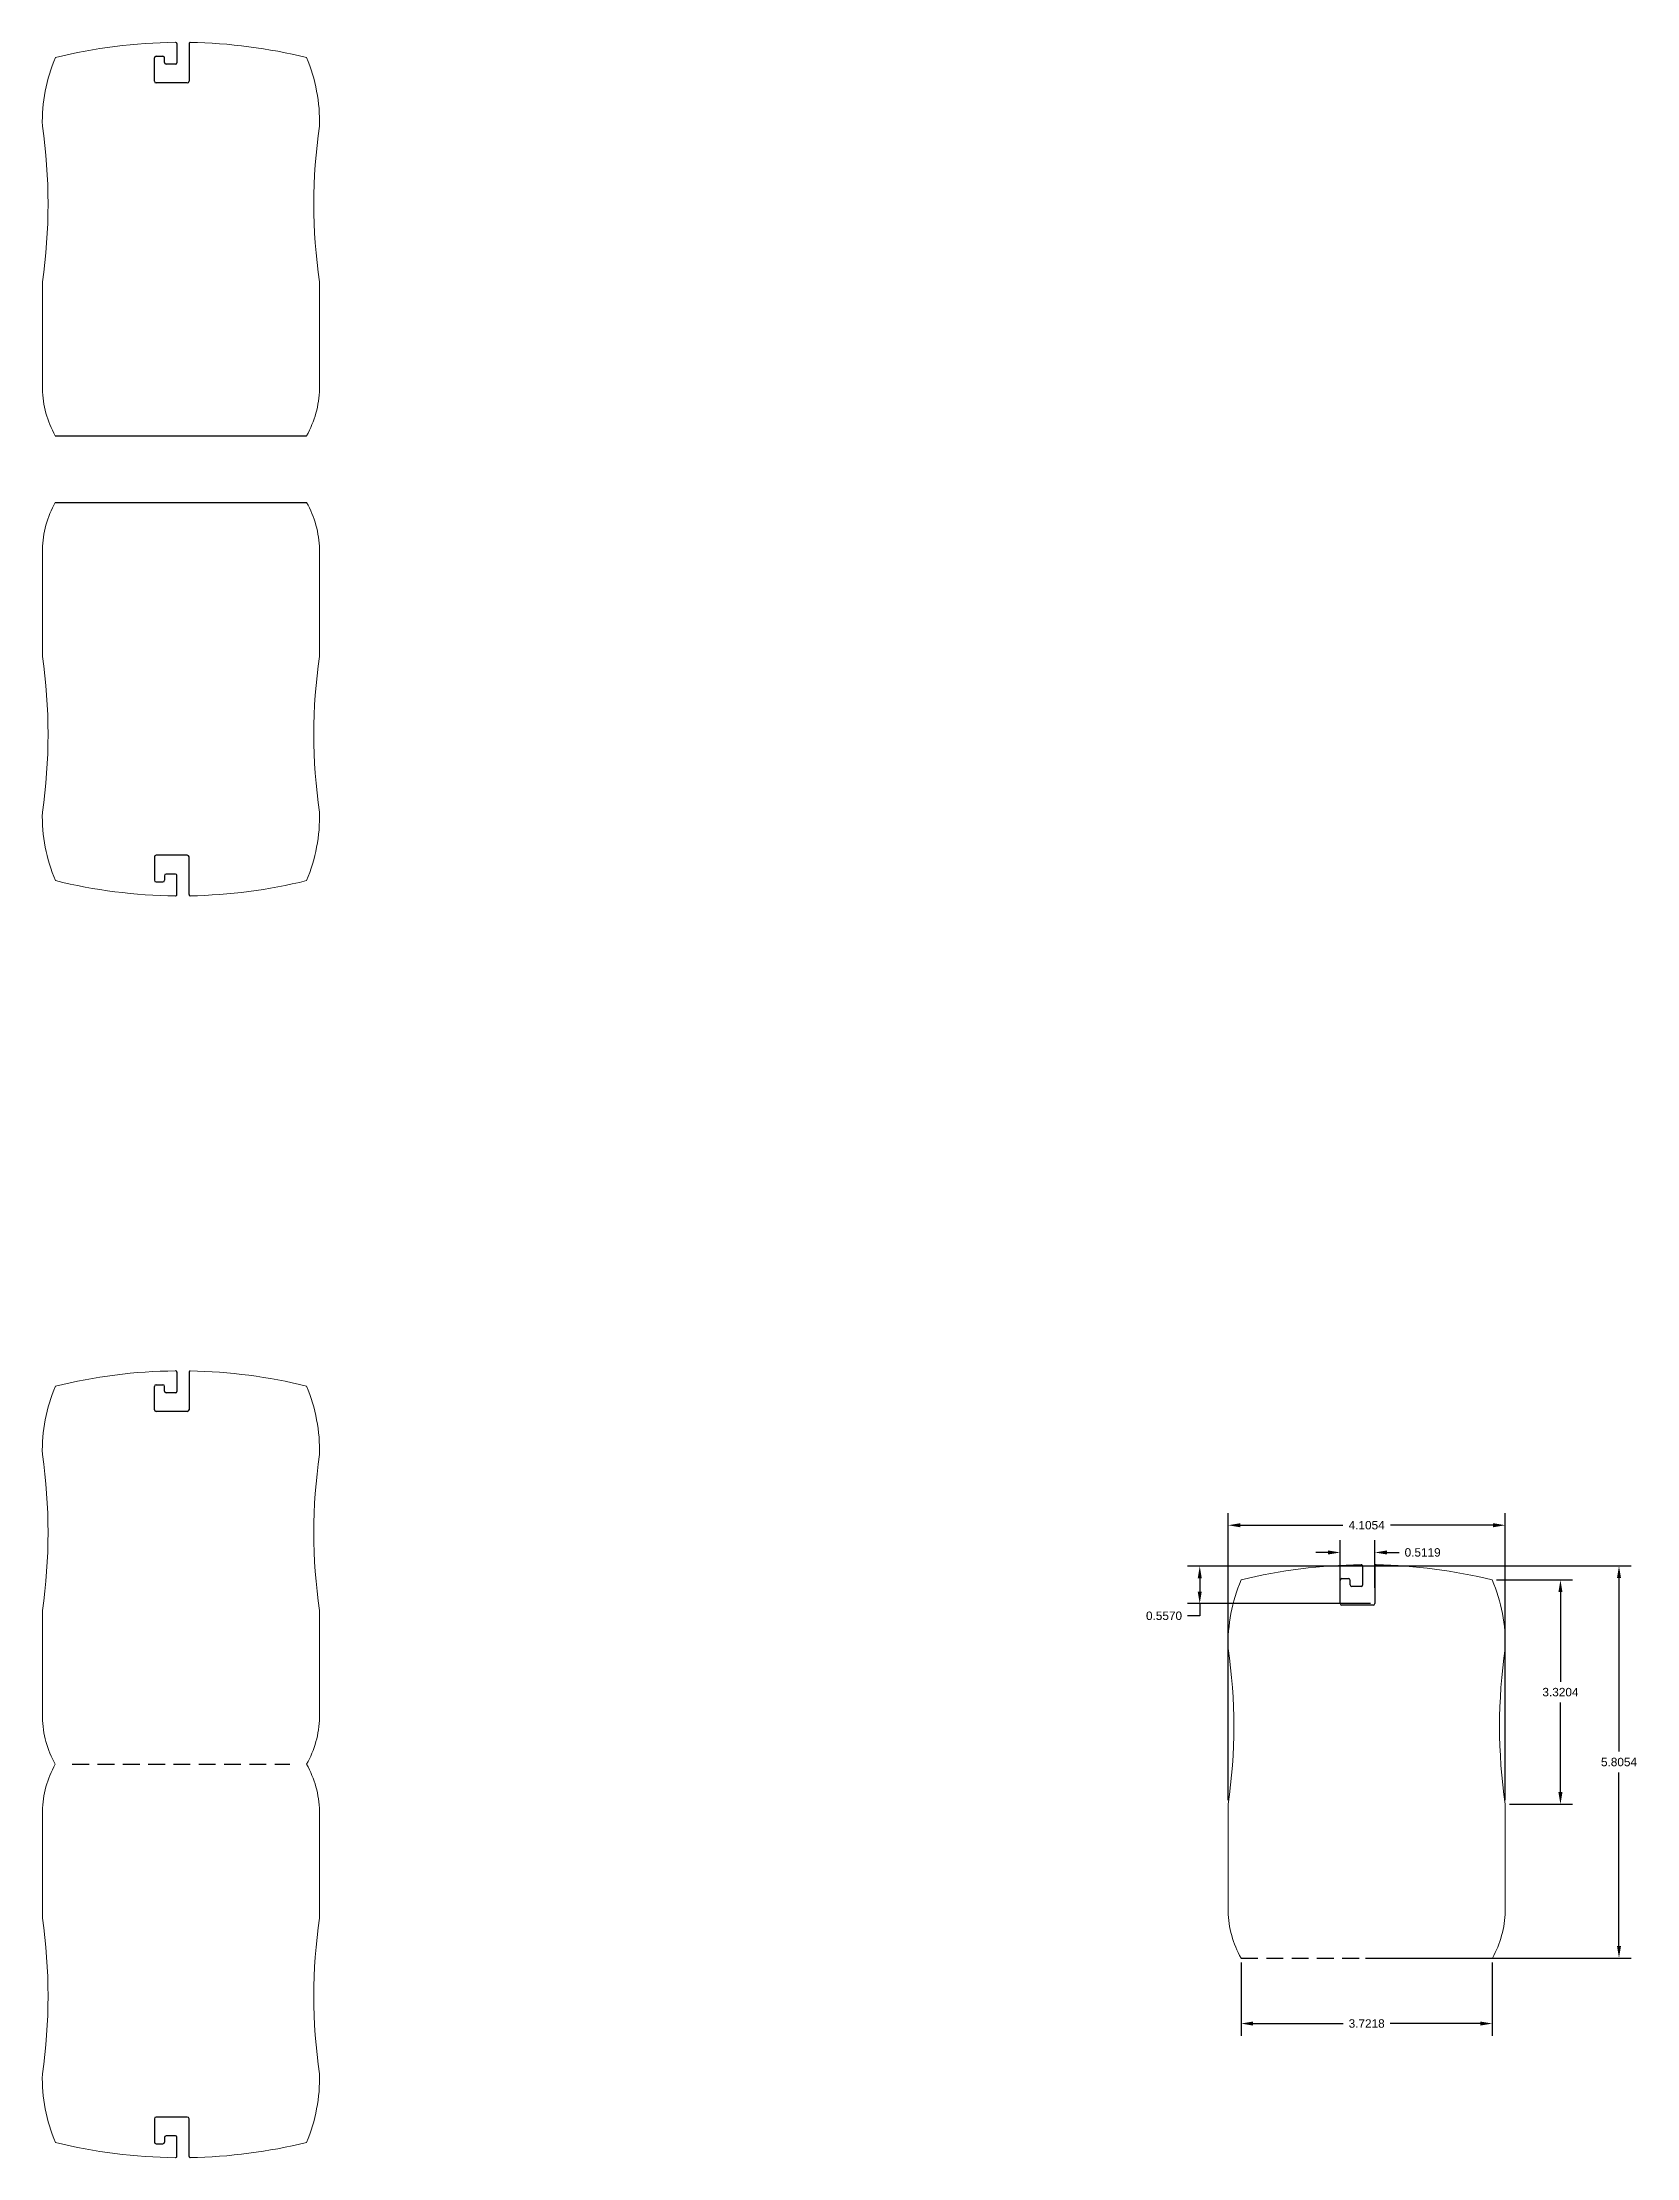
# Model space of a CAD drawing. Header units: inches. Extents: x 5 to 559, y 1 to 314.
# Drawn here: x 4.83 to 28.44, y 1.12 to 32.43 of the extents above; entities that cross this region are included whole.
import ezdxf

# ---------------------------------------------------------------- set-up
doc = ezdxf.new("R2010")
doc.units = ezdxf.units.IN
doc.header["$MEASUREMENT"] = 0
doc.linetypes.add('HIDDEN', pattern=[0.375, 0.25, -0.125])
doc.layers.add('cut', color=1, linetype='Continuous')
doc.layers.add('each', color=1, linetype='HIDDEN')
doc.layers.add('Laser cut', color=1, linetype='Continuous', lineweight=5)
doc.styles.get("Standard").update_dxf_attribs({"font": 'arial.ttf'})
doc.dimstyles.get("Standard").update_dxf_attribs({"dimtxt": 0.125, "dimasz": 0.18, "dimexe": 0.18, "dimexo": 0.0625, "dimgap": 0.09, "dimtad": 0, "dimtih": 1, "dimtoh": 1, "dimdec": 4, "dimzin": 0, "dimdsep": 46, "dimtxsty": 'Standard', "dimcen": 0.09, "dimadec": 0, "dimazin": 0, "dimtfac": 1, "dimtdec": 4, "dimtofl": 0, "dimtmove": 0, "dimatfit": 3, "dimfxl": 1, "dimtolj": 1, "dimtzin": 0, "dimarcsym": 0})

msp = doc.modelspace()

# ---------------------------------------------------------------- blocks, each defined once
blk = doc.blocks.new('*D93')
at = {"layer": 'Defpoints', "color": 0, "lineweight": -2, "transparency": 16777216}
for p, q in [((24.426, 9.876), (28.361, 9.876)), ((28.181, 9.696), (28.181, 7.127)), ((28.181, 4.251), (28.181, 6.82)), ((24.426, 4.071), (28.361, 4.071))]:
    blk.add_line(p, q, dxfattribs=at)
at = {"layer": 'Defpoints', "color": 0, "transparency": 16777216}
for p in [(24.364, 9.876), (24.364, 4.071), (28.181, 4.071)]:
    blk.add_point(p, dxfattribs=at)
for points in [[(28.151, 9.696), (28.211, 9.696), (28.181, 9.876)], [(28.151, 4.251), (28.211, 4.251), (28.181, 4.071)]]:
    blk.add_solid(points, dxfattribs=at)
at = {"layer": 'Defpoints', "color": 0, "transparency": 16777216, "insert": (28.181, 6.973), "char_height": 0.125, "attachment_point": 5}
blk.add_mtext('\\A1;5.8054', dxfattribs=at)
blk = doc.blocks.new('*D94')
at = {"layer": 'Defpoints', "color": 0, "lineweight": -2, "transparency": 16777216}
for p, q in [((22.392, 6.411), (22.392, 10.659)), ((26.497, 6.411), (26.497, 10.659)), ((22.572, 10.479), (24.093, 10.479)), ((26.317, 10.479), (24.796, 10.479))]:
    blk.add_line(p, q, dxfattribs=at)
at = {"layer": 'Defpoints', "color": 0, "transparency": 16777216}
for p in [(26.497, 10.479), (22.392, 6.348), (26.497, 6.348)]:
    blk.add_point(p, dxfattribs=at)
for points in [[(22.572, 10.509), (22.572, 10.449), (22.392, 10.479)], [(26.317, 10.509), (26.317, 10.449), (26.497, 10.479)]]:
    blk.add_solid(points, dxfattribs=at)
at = {"layer": 'Defpoints', "color": 0, "transparency": 16777216, "insert": (24.444, 10.479), "char_height": 0.125, "attachment_point": 5}
blk.add_mtext('\\A1;4.1054', dxfattribs=at)
blk = doc.blocks.new('*D95')
at = {"layer": 'Defpoints', "color": 0, "lineweight": -2, "transparency": 16777216}
for p, q in [((26.366, 9.669), (27.494, 9.669)), ((27.314, 9.489), (27.314, 8.162)), ((27.314, 6.528), (27.314, 7.855)), ((26.559, 6.348), (27.494, 6.348))]:
    blk.add_line(p, q, dxfattribs=at)
at = {"layer": 'Defpoints', "color": 0, "transparency": 16777216}
for p in [(26.304, 9.669), (27.314, 9.669), (26.497, 6.348)]:
    blk.add_point(p, dxfattribs=at)
for points in [[(27.284, 9.489), (27.344, 9.489), (27.314, 9.669)], [(27.284, 6.528), (27.344, 6.528), (27.314, 6.348)]]:
    blk.add_solid(points, dxfattribs=at)
at = {"layer": 'Defpoints', "color": 0, "transparency": 16777216, "insert": (27.314, 8.008), "char_height": 0.125, "attachment_point": 5}
blk.add_mtext('\\A1;3.3204', dxfattribs=at)
blk = doc.blocks.new('*D96')
at = {"layer": 'Defpoints', "color": 0, "lineweight": -2, "transparency": 16777216}
for p, q in [((24.501, 9.875), (21.792, 9.875)), ((21.972, 9.695), (21.972, 9.498)), ((24.501, 9.318), (21.792, 9.318)), ((21.972, 9.138), (21.792, 9.138)), ((21.972, 9.318), (21.972, 9.138))]:
    blk.add_line(p, q, dxfattribs=at)
at = {"layer": 'Defpoints', "color": 0, "transparency": 16777216}
for p in [(24.564, 9.875), (21.972, 9.318), (24.564, 9.318)]:
    blk.add_point(p, dxfattribs=at)
for points in [[(21.942, 9.695), (22.002, 9.695), (21.972, 9.875)], [(21.942, 9.498), (22.002, 9.498), (21.972, 9.318)]]:
    blk.add_solid(points, dxfattribs=at)
at = {"layer": 'Defpoints', "color": 0, "transparency": 16777216, "insert": (21.443, 9.138), "char_height": 0.125, "attachment_point": 5}
blk.add_mtext('\\A1;0.5570', dxfattribs=at)
blk = doc.blocks.new('*D97')
at = {"layer": 'Defpoints', "color": 0, "lineweight": -2, "transparency": 16777216}
for p, q in [((23.872, 10.076), (23.692, 10.076)), ((24.052, 9.553), (24.052, 10.256)), ((24.564, 9.553), (24.564, 10.256)), ((24.744, 10.076), (24.924, 10.076))]:
    blk.add_line(p, q, dxfattribs=at)
at = {"layer": 'Defpoints', "color": 0, "transparency": 16777216}
for p in [(24.564, 10.076), (24.052, 9.491), (24.564, 9.491)]:
    blk.add_point(p, dxfattribs=at)
for points in [[(23.872, 10.106), (23.872, 10.046), (24.052, 10.076)], [(24.744, 10.106), (24.744, 10.046), (24.564, 10.076)]]:
    blk.add_solid(points, dxfattribs=at)
at = {"layer": 'Defpoints', "color": 0, "transparency": 16777216, "insert": (25.273, 10.076), "char_height": 0.125, "attachment_point": 5}
blk.add_mtext('\\A1;0.5119', dxfattribs=at)
blk = doc.blocks.new('*D98')
at = {"layer": 'Defpoints', "color": 0, "lineweight": -2, "transparency": 16777216}
for p, q in [((22.583, 4.008), (22.583, 2.922)), ((26.305, 4.008), (26.305, 2.922)), ((22.763, 3.102), (24.095, 3.102)), ((26.125, 3.102), (24.794, 3.102))]:
    blk.add_line(p, q, dxfattribs=at)
at = {"layer": 'Defpoints', "color": 0, "transparency": 16777216}
for p in [(22.583, 4.071), (26.305, 4.071), (26.305, 3.102)]:
    blk.add_point(p, dxfattribs=at)
for points in [[(22.763, 3.132), (22.763, 3.072), (22.583, 3.102)], [(26.125, 3.132), (26.125, 3.072), (26.305, 3.102)]]:
    blk.add_solid(points, dxfattribs=at)
at = {"layer": 'Defpoints', "color": 0, "transparency": 16777216, "insert": (24.444, 3.102), "char_height": 0.125, "attachment_point": 5}
blk.add_mtext('\\A1;3.7218', dxfattribs=at)

# ---------------------------------------------------------------- dimensions: what is measured, and where the dimension line sits
at = {"layer": 'Defpoints'}
for base, p1, p2, picture, middle in [((26.49697, 10.47873), (22.39157, 6.34831), (26.49697, 6.34831), '*D94', (24.44427, 10.47873)), ((24.56383, 10.07583), (24.05197, 9.49075), (24.56383, 9.49075), '*D97', (25.27342, 10.07583)), ((26.30519, 3.10221), (22.58336, 4.07073), (26.30519, 4.07073), '*D98', (24.44427, 3.10221))]:
    dim = msp.add_linear_dim(base=base, p1=p1, p2=p2, dimstyle='Standard', dxfattribs=at)
    dim.commit()
    dim.dimension.update_dxf_attribs({"geometry": picture, "text_midpoint": middle})
for base, p1, p2, picture, middle in [((21.97199, 9.31833), (24.56383, 9.87537), (24.56383, 9.31833), '*D96', (21.44273, 9.13833)), ((28.181428, 4.070734), (24.363971, 9.876182), (24.363971, 4.070734), '*D93', (28.181428, 6.973458))]:
    dim = msp.add_linear_dim(base=base, p1=p1, p2=p2, angle=90, dimstyle='Standard', dxfattribs=at)
    dim.commit()
    dim.dimension.update_dxf_attribs({"geometry": picture, "text_midpoint": middle})
dim = msp.add_linear_dim(base=(27.31424, 9.66868), p1=(26.49697, 6.34831), p2=(26.30394, 9.66868), angle=90, dimstyle='Standard', dxfattribs=at)
dim.commit()
dim.dimension.update_dxf_attribs({"geometry": '*D95', "text_midpoint": (27.31424, 8.00849), "dimtype": 160})

# ---------------------------------------------------------------- linework, layer by layer
at = {"layer": 'cut'}
for p, q in [((6.82182, 32.41341), (6.82182, 32.12705)), ((7.00319, 32.41259), (7.00319, 31.85555)), ((6.49134, 31.85555), (6.49134, 32.2004)), ((6.51634, 32.2254), (6.61523, 32.2254)), ((6.64023, 32.13356), (6.64023, 32.2004)), ((6.80333, 32.10856), (6.66523, 32.10856)), ((6.82182, 32.25388), (6.82182, 32.12705)), ((6.97819, 31.83055), (6.51634, 31.83055)), ((5.02272, 26.60796), (8.74455, 26.60796)), ((5.02272, 25.61934), (8.74455, 25.61934)), ((6.49134, 20.37174), (6.49134, 20.02689)), ((6.97819, 20.39674), (6.51634, 20.39674)), ((7.00319, 19.8147), (7.00319, 20.37174)), ((6.64023, 20.09373), (6.64023, 20.02689)), ((6.80333, 20.11873), (6.66523, 20.11873)), ((6.82182, 19.97342), (6.82182, 20.10024)), ((6.82182, 19.81389), (6.82182, 20.10024)), ((6.51634, 20.00189), (6.61523, 20.00189)), ((6.49134, 12.18782), (6.49134, 12.53266)), ((6.51634, 12.55766), (6.61523, 12.55766)), ((6.64023, 12.46583), (6.64023, 12.53266)), ((6.82182, 12.74567), (6.82182, 12.45931)), ((6.82182, 12.58614), (6.82182, 12.45931)), ((7.00319, 12.74485), (7.00319, 12.18782)), ((6.80333, 12.44083), (6.66523, 12.44083)), ((6.97819, 12.16282), (6.51634, 12.16282)), ((24.38246, 9.87618), (24.38246, 9.58983)), ((24.38246, 9.71665), (24.38246, 9.58983)), ((24.56383, 9.87537), (24.56383, 9.31833)), ((24.05197, 9.31833), (24.05197, 9.66317)), ((24.07697, 9.68817), (24.17587, 9.68817)), ((24.20087, 9.59634), (24.20087, 9.66317)), ((24.36397, 9.57134), (24.22587, 9.57134)), ((24.53883, 9.29333), (24.07697, 9.29333)), ((6.49134, 1.69262), (6.49134, 1.34778)), ((6.97819, 1.71762), (6.51634, 1.71762)), ((7.00319, 1.13559), (7.00319, 1.69262)), ((6.51634, 1.32278), (6.61523, 1.32278)), ((6.64023, 1.41461), (6.64023, 1.34778)), ((6.80333, 1.43961), (6.66523, 1.43961)), ((6.82182, 1.2943), (6.82182, 1.42113)), ((6.82182, 1.13477), (6.82182, 1.42113))]:
    msp.add_line(p, q, dxfattribs=at)
for centre, radius, start, end in [((6.80333, 32.41341), 0.01849, 0, 90.595038), ((7.02168, 32.41259), 0.01849, 88.977018, 180), ((6.51634, 32.2004), 0.025, 90, 180), ((6.61523, 32.2004), 0.025, 0, 90), ((6.66523, 32.13356), 0.025, 180, 270), ((6.80333, 32.12705), 0.01849, 270, 0), ((6.80333, 32.12705), 0.01849, 270, 0), ((6.51634, 31.85555), 0.025, 180, 270), ((6.97819, 31.85555), 0.025, 270, 360), ((6.51634, 20.37174), 0.025, 90, 180), ((6.97819, 20.37174), 0.025, 0, 90), ((6.66523, 20.09373), 0.025, 90, 180), ((6.80333, 20.10024), 0.01849, 360, 90), ((6.80333, 20.10024), 0.01849, 360, 90), ((6.51634, 20.02689), 0.025, 180, 270), ((6.61523, 20.02689), 0.025, 270, 0), ((6.80333, 19.81389), 0.01849, 269.404962, 360), ((7.02168, 19.8147), 0.01849, 180, 271.022982), ((6.51634, 12.53266), 0.025, 90, 180), ((6.61523, 12.53266), 0.025, 0, 90), ((6.80333, 12.74567), 0.01849, 0, 90.595038), ((7.02168, 12.74485), 0.01849, 88.977018, 180), ((6.66523, 12.46583), 0.025, 180, 270), ((6.80333, 12.45931), 0.01849, 270, 0), ((6.80333, 12.45931), 0.01849, 270, 0), ((6.51634, 12.18782), 0.025, 180, 270), ((6.97819, 12.18782), 0.025, 270, 360), ((24.36397, 9.87618), 0.01849, 0, 90.595038), ((24.58232, 9.87537), 0.01849, 88.977018, 180), ((24.07697, 9.66317), 0.025, 90, 180), ((24.17587, 9.66317), 0.025, 0, 90), ((24.22587, 9.59634), 0.025, 180, 270), ((24.36397, 9.58983), 0.01849, 270, 0), ((24.36397, 9.58983), 0.01849, 270, 0), ((24.07697, 9.31833), 0.025, 180, 270), ((24.53883, 9.31833), 0.025, 270, 360), ((6.51634, 1.69262), 0.025, 90, 180), ((6.97819, 1.69262), 0.025, 0, 90), ((6.51634, 1.34778), 0.025, 180, 270), ((6.61523, 1.34778), 0.025, 270, 0), ((6.66523, 1.41461), 0.025, 90, 180), ((6.80333, 1.42113), 0.01849, 360, 90), ((6.80333, 1.42113), 0.01849, 360, 90), ((6.80333, 1.13477), 0.01849, 269.404962, 360), ((7.02168, 1.13559), 0.01849, 180, 271.022982)]:
    msp.add_arc(centre, radius, start, end, dxfattribs=at)
at = {"layer": 'each'}
for p, q in [((5.27272, 6.94022), (8.49455, 6.94022)), ((22.58336, 4.07073), (26.30519, 4.07073))]:
    msp.add_line(p, q, dxfattribs=at)
at = {"layer": 'Laser cut'}
for p, q in [((4.83094, 28.88553), (4.83094, 27.30114)), ((8.93633, 28.88553), (8.93633, 27.30114)), ((4.83094, 23.34176), (4.83094, 24.92615)), ((8.93633, 23.34176), (8.93633, 24.92615)), ((4.83094, 9.2178), (4.83094, 7.6334)), ((8.93633, 9.2178), (8.93633, 7.6334)), ((22.39157, 6.34831), (22.39157, 4.76392)), ((26.49697, 6.34831), (26.49697, 4.76392)), ((4.83094, 4.66265), (4.83094, 6.24704)), ((8.93633, 4.66265), (8.93633, 6.24704))]:
    msp.add_line(p, q, dxfattribs=at)
for centre, radius, start, end in [((6.88363, 24.68172), 7.75059, 90.595038, 103.882957), ((6.88363, 24.68172), 7.75059, 76.117043, 88.977018), ((7.29469, 31.24828), 2.4644, 157.133657, 181.308152), ((6.47257, 31.24828), 2.4644, 358.691848, 22.866343), ((-2.94055, 30.03877), 7.85659, 351.559256, 8.440744), ((16.70782, 30.03877), 7.85659, 171.559256, 188.440744), ((6.33195, 27.3433), 1.5016, 181.608905, 209.321287), ((7.43532, 27.3433), 1.5016, 330.678713, 358.391095), ((6.33195, 24.88399), 1.5016, 150.678713, 178.391095), ((7.43532, 24.88399), 1.5016, 1.608905, 29.321287), ((-2.94055, 22.18852), 7.85659, 351.559256, 8.440744), ((16.70782, 22.18852), 7.85659, 171.559256, 188.440744), ((7.29469, 20.97902), 2.4644, 178.691848, 202.866343), ((6.47257, 20.97902), 2.4644, 337.133657, 1.308152), ((6.88363, 27.54558), 7.75059, 256.117043, 269.404962), ((6.88363, 27.54558), 7.75059, 271.022982, 283.882957), ((7.29469, 11.58054), 2.4644, 157.133657, 181.308152), ((6.88363, 5.01398), 7.75059, 90.595038, 103.882957), ((6.88363, 5.01398), 7.75059, 76.117043, 88.977018), ((6.47257, 11.58054), 2.4644, 358.691848, 22.866343), ((-2.94055, 10.37104), 7.85659, 351.559256, 8.440744), ((16.70782, 10.37104), 7.85659, 171.559256, 188.440744), ((24.44427, 2.14449), 7.75059, 90.595038, 103.882957), ((24.44427, 2.14449), 7.75059, 76.117043, 88.977018), ((24.85533, 8.71105), 2.4644, 157.133657, 181.308152), ((24.03321, 8.71105), 2.4644, 358.691848, 22.866343), ((14.62009, 7.50155), 7.85659, 351.559256, 8.440744), ((34.26846, 7.50155), 7.85659, 171.559256, 188.440744), ((6.33195, 7.67556), 1.5016, 181.608905, 209.321287), ((7.43532, 7.67556), 1.5016, 330.678713, 358.391095), ((6.33195, 6.20488), 1.5016, 150.678713, 178.391095), ((7.43532, 6.20488), 1.5016, 1.608905, 29.321287), ((23.89258, 4.80608), 1.5016, 181.608905, 209.321287), ((24.99596, 4.80608), 1.5016, 330.678713, 358.391095), ((-2.94055, 3.5094), 7.85659, 351.559256, 8.440744), ((16.70782, 3.5094), 7.85659, 171.559256, 188.440744), ((7.29469, 2.2999), 2.4644, 178.691848, 202.866343), ((6.47257, 2.2999), 2.4644, 337.133657, 1.308152), ((6.88363, 8.86646), 7.75059, 256.117043, 269.404962), ((6.88363, 8.86646), 7.75059, 271.022982, 283.882957)]:
    msp.add_arc(centre, radius, start, end, dxfattribs=at)

msp.set_redraw_order([(e.dxf.handle, doc.entitydb.next_handle()) for e in msp.query("TEXT MTEXT ATTDEF DIMENSION ARC_DIMENSION")])  # texts and dimensions are drawn at this point

doc.saveas('drawing.dxf')
